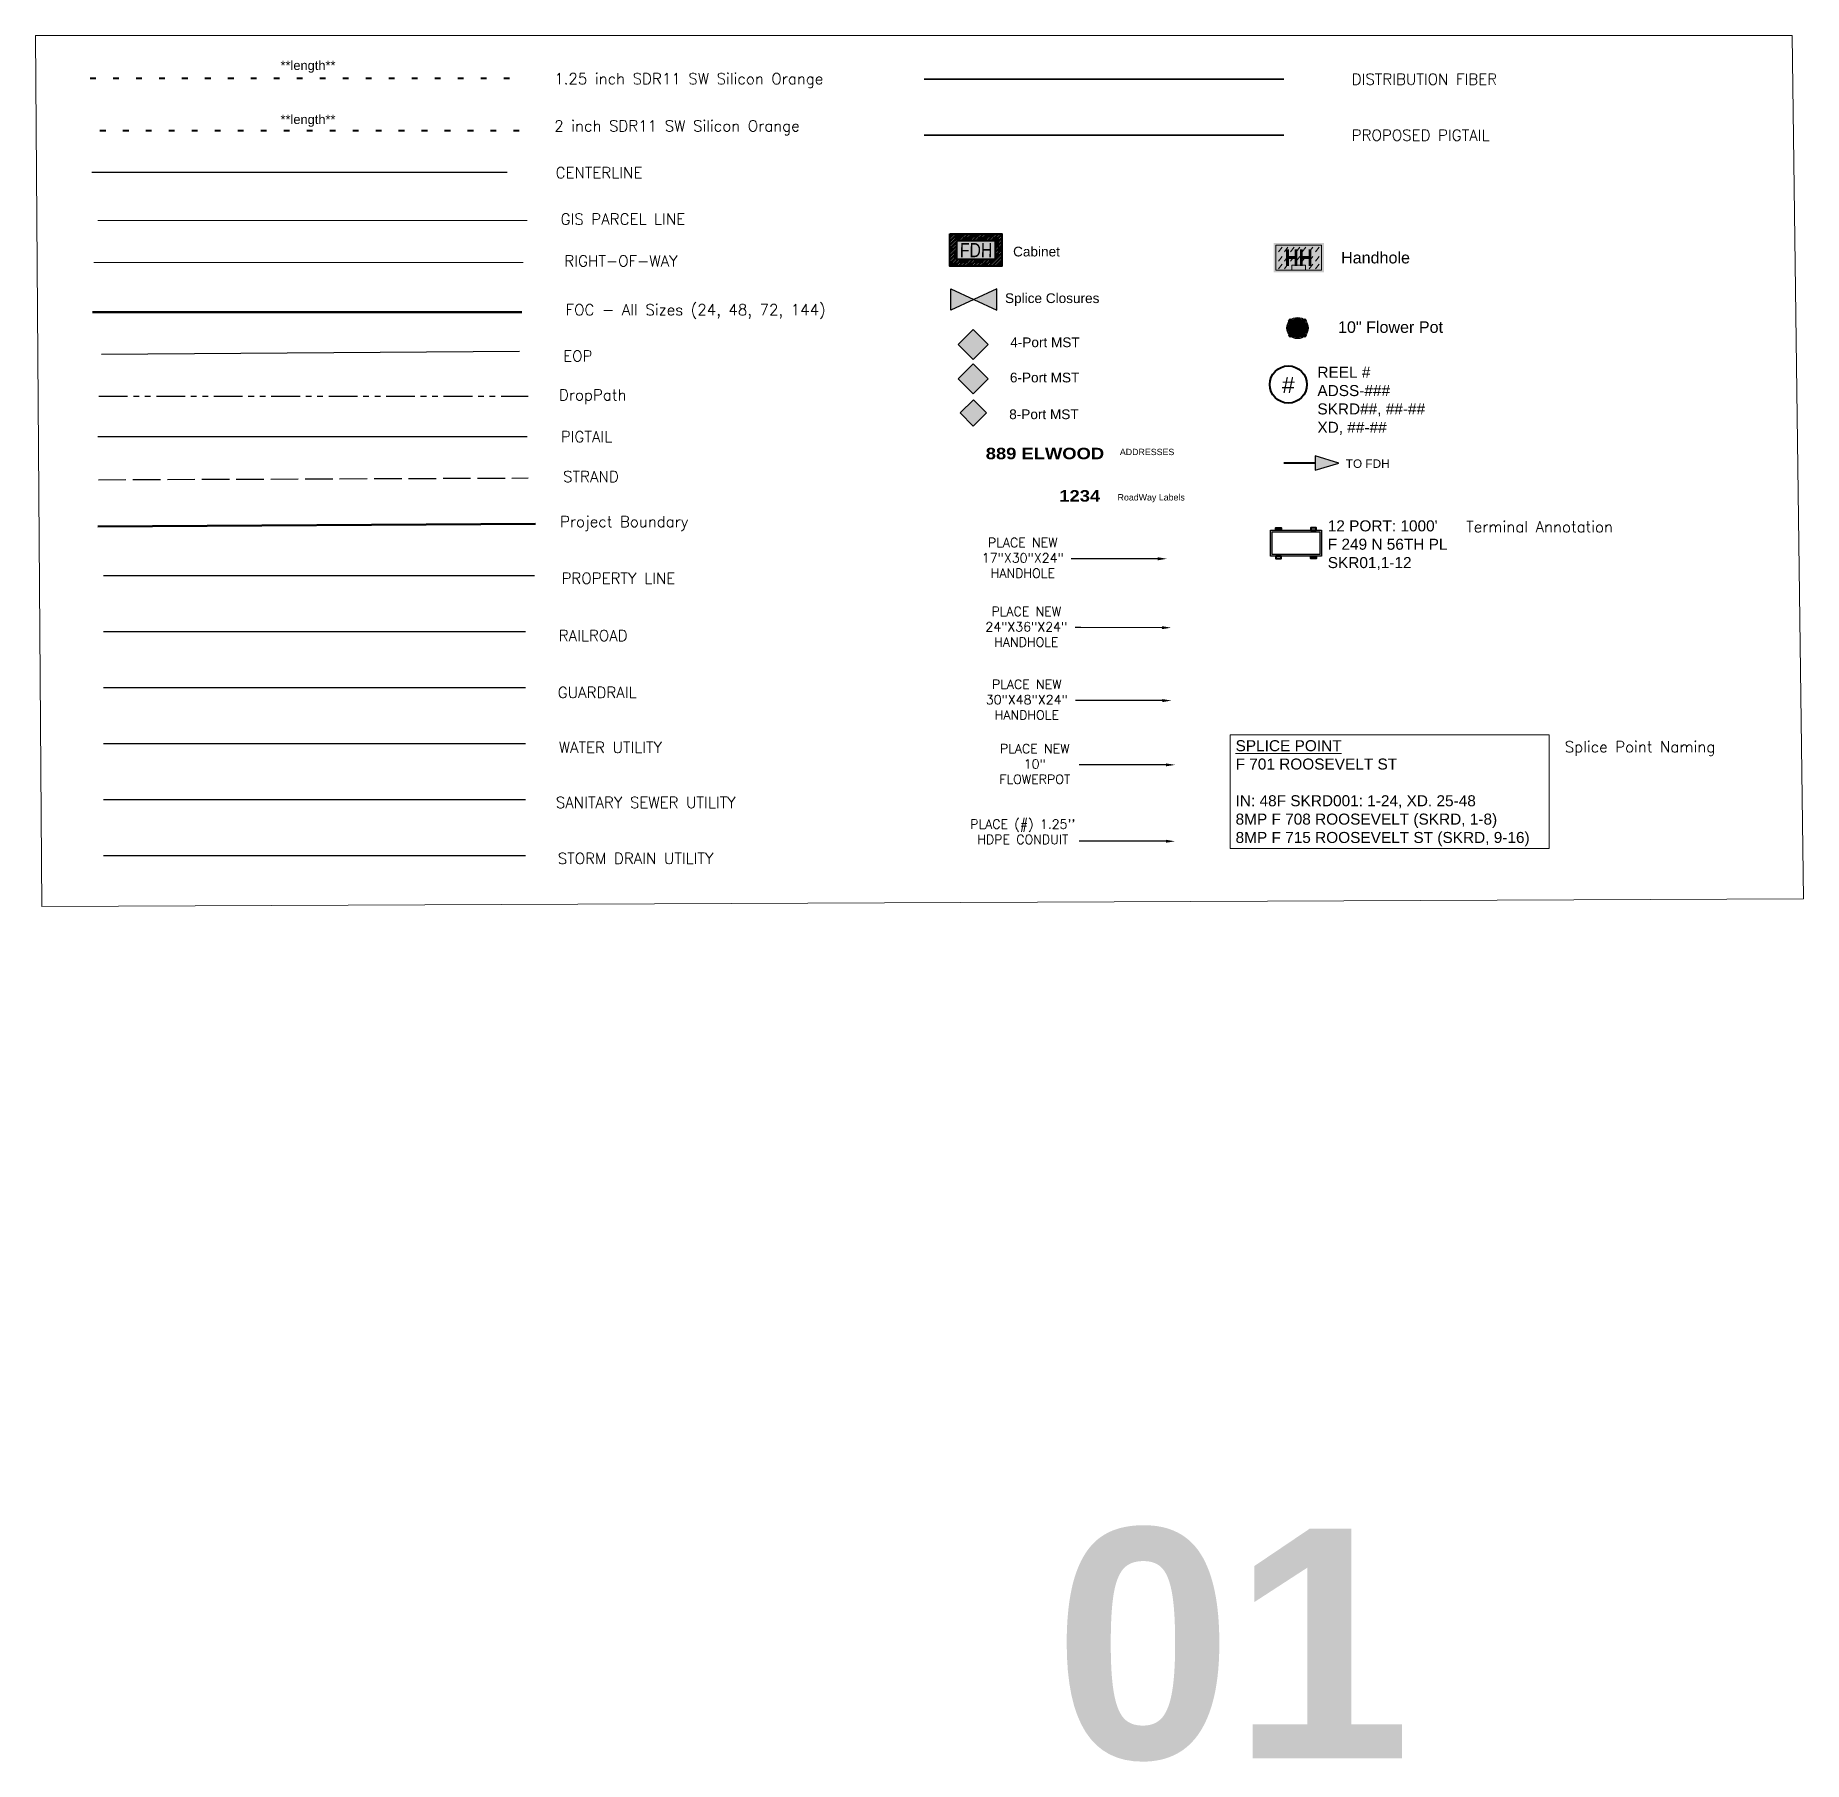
# Model space of a CAD drawing. Header units: inches. Extents: x 0 to 3095142, y 0 to 10137491.
# Drawn here: x 3094372 to 3095142, y 10136700 to 10137451 of the extents above; entities that cross this region are included whole.
import ezdxf
from ezdxf import colors
from ezdxf.entities.mleader import LeaderData, LeaderLine
from ezdxf.enums import TextEntityAlignment as Align
from ezdxf.lldxf.tags import DXFTag
from ezdxf.math import Vec2, Vec3

# ---------------------------------------------------------------- set-up
doc = ezdxf.new("R2010")
doc.units = ezdxf.units.IN
doc.header["$MEASUREMENT"] = 0
for name, pattern in [('ACAD_ISO02W100', [15, 12, -3]), ('ACAD_ISO03W100', [11.811023622047244, 4.724409448818898, -7.086614173228346]), ('Border', [4, 0.5, -1.5, 0.5, -1.5]), ('DR-SW', [9.184378, 6.542047, -2.642331]), ('PHANTOM2', [1.25, 0.625, -0.125, 0.125, -0.125, 0.125, -0.125])]:
    doc.linetypes.add(name, pattern=pattern)
doc.layers.get('Defpoints').update_dxf_attribs({"color": 5, "lineweight": 0})
for name, color, linetype in [('BuriedStructures', 7, 'Continuous'), ('Centerline', 250, 'CENTERu'), ('E_EOP', 7, 'EOP_LINE'), ('E_GUARDRAIL', 1, 'FENCELINE2'), ('E_PROPERTY LINE', 8, 'PROPERTY'), ('E_RAILROAD', 34, 'TRACKS'), ('E_SANATARY SEWER UTILITY', 102, 'SEWER_LUMOS'), ('E_STORM DRAIN UTILITY', 181, 'STORMDRAIN_LUMOS'), ('E_WATER UTILITY', 5, 'WATER_LUMOS'), ('Facilities', 250, 'Continuous'), ('FDH', 51, 'Continuous'), ('MST', 5, 'Continuous'), ('Notes', 7, 'Continuous'), ('Prints', 250, 'Continuous'), ('Road Names', 7, 'Continuous'), ('Strand', 50, 'ACAD_ISO02W100'), ('TRM_ID', 7, 'Continuous')]:
    doc.layers.add(name, color=color, linetype=linetype)
for name, color, linetype, lineweight in [('CALLOUTS', 84, 'Continuous', 15), ('Conduit - 1.25 Inch', 6, 'Border', 40), ('Conduit - 2 Inch', 30, 'Border', 40), ('Default', 7, 'Continuous', 0), ('DF FIber', 1, 'ACAD_ISO03W100', 50), ('DropPath', 150, 'PHANTOM2', 30), ('Fiber - All Sizes', 10, 'Continuous', 50), ('MST Service Group', 30, 'Continuous', 50), ('Parcels', 253, 'Continuous', 0), ('Pigtail', 3, 'Continuous', 30), ('Project Boundary', 4, 'Continuous', 50), ('Right of Way (ROW)', 7, 'SOC_ROW', 0), ('ROADWAY LABELS', 7, 'Continuous', 15), ('Terminal', 5, 'Continuous', 0)]:
    doc.layers.add(name, color=color, linetype=linetype, lineweight=lineweight)
doc.styles.add('ARIAL', font='arial.ttf')
doc.styles.add('LINETYPES', font='arial.ttf', dxfattribs={"oblique": 10, "height": 1})
doc.styles.add('romans', font='romans.shx')
doc.styles.add('SOC_LT_S', font='romans.shx')
doc.styles.add('SOC_T1', font='romans.shx')
doc.styles.get("Standard").update_dxf_attribs({"font": 'arial.ttf'})
doc.styles.add('StyleArial', font='arial.ttf')
doc.styles.add('technicbold', font='techb___.ttf')
doc.linetypes.add('CENTERu', pattern='A,1,-1.8,["C",LINETYPES,S=0.7,R=180,X=0.35,Y=0.175],0,["L",LINETYPES,S=0.7,R=180,X=0.1,Y=0.525],-1.8,10', length=14.6)
tags = doc.linetypes.add('EOP', pattern='A,0.5,-0.2,["EOP",Standard,S=0.1,R=0,X=-0.1,Y=-0.05],-0.3', length=1).pattern_tags.tags
tags[6] = DXFTag(74, 10)
tags = doc.linetypes.add('EOP_LINE', pattern='A,3,-0.2,["EOP",Standard,S=0.1,R=0,X=-0.1,Y=-0.05],-0.25', length=3.45).pattern_tags.tags
tags[6] = DXFTag(74, 10)
doc.linetypes.add('FENCELINE2', pattern='A,0.25,-0.1,[132,ltypeshp.shx,S=0.1,R=0,X=-0.1,Y=0],-0.1,1', length=1.45)
tags = doc.linetypes.add('PROPERTY', pattern='A,0.5,-0.2,["P/L",Standard,S=0.1,R=0,X=-0.1,Y=-0.05],-0.3', length=1).pattern_tags.tags
tags[6] = DXFTag(74, 10)
tags = doc.linetypes.add('SEWER_LUMOS', pattern='A,25.130993,-8.650912,["S",ARIAL,S=5.366219999999999,R=0,X=0,Y=-2.68311],-13.67647', length=47.458375).pattern_tags.tags
tags[6] = DXFTag(74, 10)
tags = doc.linetypes.add('SOC_ROW', pattern='A,0.399525,-0.04311,["R/W",SOC_LT_S,S=0.049541,R=0,X=0,Y=-0.024771],-0.205888', length=0.6485230000000001).pattern_tags.tags
tags[6] = DXFTag(74, 10)
tags = doc.linetypes.add('STORMDRAIN_LUMOS', pattern='A,25.130993,-5.944008999999999,["SD",ARIAL,S=5.366219999999999,R=0,X=0,Y=-2.68311],-16.383373', length=47.458375).pattern_tags.tags
tags[6] = DXFTag(74, 10)
doc.linetypes.add('TRACKS', pattern='A,0.15,[130,ltypeshp.shx,S=0.25,R=0,X=0,Y=0],0.15', length=0.3)
tags = doc.linetypes.add('WATER_LUMOS', pattern='A,25.130993,-7.613175,["W",ARIAL,S=5.366219999999999,R=0,X=0,Y=-2.68311],-14.714208', length=47.458376).pattern_tags.tags
tags[6] = DXFTag(74, 10)

msp = doc.modelspace()

# ---------------------------------------------------------------- texts
at = {"layer": 'CALLOUTS', "color": 0, "char_height": 4.792664298917395, "attachment_point": 4, "style": 'SOC_T1'}
for s, insert in [('1.25 inch SDR11 SW Silicon Orange', (3094598.139121237, 10137431.38450387)), ('2 inch SDR11 SW Silicon Orange', (3094598.139121237, 10137410.83966476)), ('CENTERLINE', (3094598.726204952, 10137391.26882899)), ('GIS PARCEL LINE', (3094600.905108912, 10137371.06963322)), ('RIGHT-OF-WAY', (3094602.54951667, 10137352.86109054)), ('FOC - All Sizes (24, 48, 72, 144)', (3094603.087092961, 10137330.83341927)), ('EOP', (3094602.011929349, 10137311.49204938)), ('DropPath', (3094600.188286924, 10137293.76958347)), ('PIGTAIL', (3094600.988465672, 10137276.35979208)), ('STRAND', (3094601.989956795, 10137259.00660672)), ('Project Boundary', (3094600.646124411, 10137238.61881628)), ('PROPERTY LINE', (3094601.305352458, 10137214.74309408)), ('RAILROAD', (3094600.077872811, 10137189.81693118)), ('GUARDRAIL', (3094599.667850567, 10137165.03643149)), ('WATER UTILITY', (3094600.088109353, 10137141.09594766)), ('SANITARY SEWER UTILITY', (3094598.827338569, 10137117.15546383)), ('STORM DRAIN UTILITY', (3094599.667856141, 10137092.79497208))]:
    msp.add_mtext(s, dxfattribs=dict(at, insert=insert))
at = {"layer": 'DF FIber', "color": 0, "lineweight": 0, "style": 'ARIAL'}
for p in [(3094479.00460058, 10137435.99231162), (3094479.00460058, 10137412.47226073)]:
    msp.add_text('**length**', height=4, dxfattribs=at).set_placement(p)
at = {"layer": 'MST Service Group', "ltscale": 5, "insert": (3094815.636845405, 10136801.10396168), "char_height": 100, "attachment_point": 1}
msp.add_mtext_dynamic_manual_height_columns('{\\fArial|b1|i0|c0|p34;01}', width=2883.852510772645, gutter_width=1, heights=[0], dxfattribs=at)
at = {"layer": 'Notes', "lineweight": 40}
msp.add_text('#', height=7.063602825508042, dxfattribs=at).set_placement((3094914.881622923, 10137295.38798419))
at = {"layer": 'Prints', "color": 0}
for s, height, p in [('Cabinet', 4.232225770632774, (3094797.826253226, 10137354.83314264)), ('Handhole', 5.014568856212455, (3094940.571454722, 10137351.79669802)), ('Splice Closures', 4.232225770632774, (3094794.319378767, 10137334.54242733)), ('10" Flower Pot', 5.014568856212455, (3094939.232857254, 10137321.57319763)), ('4-Port MST', 4.232225770632774, (3094796.589045878, 10137315.33812297)), ('6-Port MST', 4.232225770632774, (3094796.441812922, 10137300.00526057)), ('8-Port MST', 4.232225770632774, (3094796.138606964, 10137284.01122513)), ('ADDRESSES', 2.75, (3094844.295805878, 10137268.35932354)), ('TO FDH', 3.671285715432793, (3094942.61286088, 10137262.80496716)), ('RoadWay Labels', 2.75, (3094843.307731748, 10137248.60965192))]:
    msp.add_text(s, height=height, dxfattribs=at).set_placement(p)
at = {"layer": 'Road Names', "style": 'SOC_T1'}
for s, p in [('DISTRIBUTION FIBER', (3094945.184777505, 10137431.97695668)), ('PROPOSED PIGTAIL', (3094945.184777505, 10137407.6078782)), ('Terminal Annotation', (3094995.019393906, 10137237.16745796)), ('Splice Point Naming', (3095037.896015545, 10137141.39689214))]:
    msp.add_text(s, height=4.7927, dxfattribs=at).set_placement(p, align=Align.MIDDLE_LEFT)
at = {"layer": 'Terminal', "insert": (3094894.656720036, 10137144.27941533), "char_height": 4.7927, "attachment_point": 1, "bg_fill": 16, "box_fill_scale": 1.5, "bg_fill_color": 256, "bg_fill_transparency": 0}
msp.add_mtext_dynamic_manual_height_columns('{\\LSPLICE POINT^J}F 701 ROOSEVELT ST^J^JIN: 48F SKRD001: 1-24, XD. 25-48^J8MP F 708 ROOSEVELT (SKRD, 1-8)^J8MP F 715 ROOSEVELT ST (SKRD, 9-16)', width=134.0747699686326, gutter_width=50, heights=[0], dxfattribs=at)
at = {"layer": 'TRM_ID', "color": 7, "true_color": 0xffffff, "insert": (3094930.254966996, 10137292.00295126), "char_height": 4.7927, "attachment_point": 4, "style": 'SOC_T1'}
msp.add_mtext('\\pxsm1;{\\fArial|b0|i0|c0|p34;\\C256;REEL #^JADSS-###^JSKRD##, ##-##^JXD, ##-##}', dxfattribs=at)
at = {"layer": 'TRM_ID', "insert": (3094934.770625233, 10137239.95768731), "char_height": 4.7927, "attachment_point": 1}
msp.add_mtext_dynamic_manual_height_columns("12 PORT: 1000'\\PF 249 N 56TH PL\\PSKR01,1-12", width=201.0938874732237, gutter_width=50, heights=[0], dxfattribs=at)

# ---------------------------------------------------------------- blocks, each defined once
blk = doc.blocks.new('Flowerpot')
at = {"lineweight": 40, "true_color": 0xffffff}
h = blk.add_hatch(color=7, dxfattribs=at)
h.dxf.hatch_style = 1
h.paths.add_polyline_path([(-4.727864729840065, 0, 1), (4.727864729840065, 0, 1)])
at = {"color": 1, "lineweight": 30}
for p, q in [((-3.664693271854322, 4.55011878431588), (-4.496222480504032, 3.734303596848317)), ((-4.128780677623644, 3.348023247404432), (-4.496222480504033, 3.734303596848317)), ((-3.311696087206248, 4.157975297553092), (-3.664693271854322, 4.55011878431588)), ((3.311696087206248, 4.157975297553092), (3.664693271854323, 4.55011878431588)), ((3.664693271854323, 4.55011878431588), (4.496222480504033, 3.734303596848316)), ((4.128780677623644, 3.348023247404432), (4.496222480504033, 3.734303596848317)), ((-4.128780677623644, -3.348023247404432), (-4.496222480504033, -3.734303596848316)), ((-3.664693271854322, -4.550118784315879), (-4.496222480504032, -3.734303596848316)), ((-3.311696087206248, -4.157975297553091), (-3.664693271854322, -4.550118784315879)), ((3.311696087206248, -4.15797529755309), (3.664693271854323, -4.550118784315878)), ((3.664693271854323, -4.550118784315878), (4.496222480504033, -3.734303596848315)), ((4.128780677623644, -3.348023247404431), (4.496222480504033, -3.734303596848316))]:
    blk.add_line(p, q, dxfattribs=at)
for radius in [5.315645732089271, 4.727864729840065]:
    blk.add_circle((0, 0), radius, dxfattribs=at)
at = {"color": 250, "lineweight": 40, "insert": (-2.766700373005872, 1.838710478842562), "char_height": 3.97067973072976, "attachment_point": 1}
blk.add_mtext_dynamic_manual_height_columns('FP', width=9.638477934136318, gutter_width=19.8533986536488, heights=[0], dxfattribs=at)
blk = doc.blocks.new('*U86')
at = {"layer": 'Facilities'}
h = blk.add_hatch(color=200, dxfattribs=at)
h.dxf.hatch_style = 1
h.paths.add_polyline_path([(-4.242640687119286, 0), (0, 4.242640687119286), (4.242640687119286, 0), (0, -4.242640687119286)])
at = {"layer": 'Facilities', "color": 250, "lineweight": 30}
blk.add_lwpolyline([(-4.242640687119286, 0), (0, 4.242640687119286), (4.242640687119286, 0), (0, -4.242640687119286)], close=True, dxfattribs=at)
blk = doc.blocks.new('FDH')
at = {"ltscale": 5, "true_color": 0xf8d731}
h = blk.add_hatch(dxfattribs=at)
h.set_pattern_fill('ANSI34', color=40)
h.set_pattern_definition([(45, (0, 0), (-0.5303300858899107, 0.5303300858899107), []), (45, (0.176776695, 0), (-0.5303300858899107, 0.5303300858899107), []), (45, (0.353553391, 0), (-0.5303300858899107, 0.5303300858899107), []), (45, (0.530330086, 0), (-0.5303300858899107, 0.5303300858899107), [])])
h.paths.add_polyline_path([(-7.182932436466217, 4.657625739464038), (-7.182932436466217, -4.544750010594726), (7.549960170567829, -4.544750010594726), (7.549960170567829, 4.657625739464038)])
h.paths.add_polyline_path([(5.6009605579829, 2.708626126879108), (5.6009605579829, -2.595750398009797), (-5.233932823881288, -2.595750398009796), (-5.233932823881288, 2.708626126879108)], flags=16)
at = {"ltscale": 5, "true_color": 0xffffff}
h = blk.add_hatch(color=7, dxfattribs=at)
h.dxf.hatch_style = 1
h.paths.add_polyline_path([(-5.233932823881288, 2.708626126879108), (-5.233932823881288, -2.595750398009796), (5.6009605579829, -2.595750398009798), (5.6009605579829, 2.708626126879108)])
at = {"layer": 'Default', "color": 250, "lineweight": 40, "ltscale": 80}
for points in [[(-7.182932436466217, 4.657625739464038), (7.549960170567829, 4.657625739464038), (7.549960170567829, -4.544750010594726), (-7.182932436466217, -4.544750010594726)], [(-5.233932823881288, 2.708626126879108), (5.6009605579829, 2.708626126879108), (5.6009605579829, -2.595750398009798), (-5.233932823881288, -2.595750398009796)]]:
    blk.add_lwpolyline(points, close=True, dxfattribs=at)
at = {"layer": 'Facilities', "oblique": 0.8, "width": 0.8}
blk.add_text('FDH', height=4, dxfattribs=at).set_placement((0.2049106150966509, 0.02285548446025132), align=Align.MIDDLE)
blk = doc.blocks.new('SpliceClosure')
at = {"lineweight": 40, "true_color": 0xf26722}
h = blk.add_hatch(color=30, dxfattribs=at)
h.dxf.hatch_style = 1
h.paths.add_polyline_path([(-6.503513241652527, 2.949749944731678), (-6.503513241652527, -3.050250055268322), (-0.00419857133874757, -0.01910049605066888)])
h.paths.add_polyline_path([(-0.004198571338746682, -0.01910049605066888), (6.495116098975032, -3.050250055268321), (6.495116098975032, 2.949749944731678)])
at = {"layer": 'Facilities', "color": 150, "lineweight": 30}
for points in [[(-6.503513241652527, -3.050250055268322), (-6.503513241652527, 2.949749944731678), (-0.00419857133874757, -0.01910049605066888)], [(6.495116098975032, -3.050250055268322), (6.495116098975032, 2.949749944731678), (-0.00419857133874757, -0.01910049605066888)]]:
    blk.add_lwpolyline(points, close=True, dxfattribs=at)
blk = doc.blocks.new('*U85')
at = {"layer": 'Facilities'}
h = blk.add_hatch(color=80, dxfattribs=at)
h.dxf.hatch_style = 1
h.paths.add_polyline_path([(-4.242640687119286, 0), (0, 4.242640687119286), (4.242640687119286, 0), (0, -4.242640687119286)])
at = {"layer": 'Facilities', "color": 250, "lineweight": 30}
blk.add_lwpolyline([(-4.242640687119286, 0), (0, 4.242640687119286), (4.242640687119286, 0), (0, -4.242640687119286)], close=True, dxfattribs=at)
blk = doc.blocks.new('8_Port_MST')
at = {"layer": 'MST'}
h = blk.add_hatch(color=256, dxfattribs=at)
h.dxf.hatch_style = 1
h.paths.add_polyline_path([(3.713409485888405, -0.002912627531145517), (0.02826578995291129, 3.747161954263106), (-3.702965980343834, 0.0005677895493363394), (-0.01782228440833933, -3.749506792244915)])
at = {"layer": 'MST', "color": 250, "lineweight": 30}
blk.add_lwpolyline([(-3.702965980343834, 0.0005677895493363394), (0.02826578995291129, 3.747161954263106), (3.713409485888405, -0.002912627531145517), (-0.01782228440833933, -3.749506792244915)], close=True, dxfattribs=at)
blk = doc.blocks.new('*U143')
at = {"layer": 'BuriedStructures'}
h = blk.add_hatch(color=120, dxfattribs=at)
h.dxf.hatch_style = 1
h.paths.add_polyline_path([(-6, 3.5), (6, 3.5), (6, -3.5), (-6, -3.5)])
at = {"lineweight": 20}
for p, q in [((-3.960129484581572, 2.501936639772381), (-4.812974429316327, 1.400062173479135)), ((-3.960129484581572, 0.2877926576422958), (-4.812974429316327, -0.8140818086509505)), ((-2.576856532406524, 2.501936639772381), (-3.429701477141279, 1.400062173479135)), ((-2.576856532406524, 0.2877926576422958), (-3.429701477141279, -0.8140818086509505)), ((-1.12077973335937, 2.501936639772381), (-1.973624678094126, 1.400062173479135)), ((-1.12077973335937, 0.2877926576422958), (-1.973624678094126, -0.8140818086509505)), ((0.2520926791478644, 2.501936639772381), (-0.6007522655868911, 1.400062173479135)), ((0.2520926791478644, 0.2877926576422958), (-0.6007522655868911, -0.8140818086509505)), ((1.708169478195003, 2.501936639772381), (0.855324533460248, 1.400062173479135)), ((1.708169478195003, 0.2877926576422958), (0.855324533460248, -0.8140818086509505)), ((3.35145619885499, 2.501936639772381), (2.498611254120235, 1.400062173479135)), ((3.35145619885499, 0.2877926576422958), (2.498611254120235, -0.8140818086509505)), ((4.890737384442048, 2.501936639772381), (4.037892439707292, 1.400062173479135)), ((4.890737384442048, 0.2877926576422958), (4.037892439707292, -0.8140818086509505)), ((-3.960129484581572, -1.562524865326704), (-4.812974429316327, -2.664399331619951)), ((-2.576856532406524, -1.562524865326704), (-3.429701477141279, -2.664399331619951)), ((3.35145619885499, -1.562524865326704), (2.498611254120235, -2.664399331619951)), ((4.890737384442048, -1.562524865326704), (4.037892439707292, -2.664399331619951))]:
    blk.add_line(p, q, dxfattribs=at)
blk.add_lwpolyline([(1.621864106130161, -2.968987185842159), (1.621864106130161, -1.806297487390296), (0, -1.806297487390296), (-1.621864106130161, -1.806297487390296), (-1.621864106130161, -2.968987185842159)], dxfattribs=at)
at = {"layer": 'BuriedStructures', "color": 250, "lineweight": 20}
blk.add_lwpolyline([(-5.46898718584216, 2.96898718584216), (5.46898718584216, 2.96898718584216), (5.46898718584216, -2.968987185842159), (-5.46898718584216, -2.96898718584216)], close=True, dxfattribs=at)
at = {"layer": 'BuriedStructures', "color": 250, "style": 'technicbold'}
blk.add_text('HH', height=4, dxfattribs=at).set_placement((0, 0), align=Align.MIDDLE)
blk = doc.blocks.new('*U141')
at = {"linetype": 'DR-SW'}
h = blk.add_hatch(color=256, dxfattribs=at)
h.dxf.hatch_style = 1
h.paths.add_polyline_path([(-8.379563590062475, 2.518120145020873), (-8.379563590062475, 0.8181201450208846), (-8.379563590062475, -0.8181201450209414), (-8.379563590062475, -2.51812014502093), (-8.881784197001252e-16, -1.110223024625157e-16)])
at = {"lineweight": 40, "ltscale": 80}
blk.add_line((-8.379563590062475, -2.842170943040401e-14), (-19.39460859691425, -2.664535259100376e-14), dxfattribs=at)
blk.add_lwpolyline([(-8.379563590062475, -0.8181201450209414), (-8.379563590062475, -0.8181201450209414), (-8.379563590062475, -2.51812014502093), (0, 0), (-8.379563590062475, 2.518120145020873), (-8.379563590062475, 0.8181201450208846), (-8.379563590062475, -0.8181201450209414)])
blk = doc.blocks.new('TERMINAL')
at = {"lineweight": 40, "ltscale": 80, "true_color": 0x000000}
h = blk.add_hatch(color=18, dxfattribs=at)
h.dxf.hatch_style = 1
h.paths.add_polyline_path([(-5.915396723651881, 7.739799578155036), (-8.143584712688295, 7.739799578155036), (-8.143584712688295, 6.677072976082854), (-5.915396723651881, 6.677072976082854)])
h.paths.add_polyline_path([(9.336075881362063, 7.739799578155036), (7.10788789232565, 7.739799578155036), (7.107887892325653, 6.677072976082854), (9.336075881362063, 6.677072976082854)])
h.paths.add_polyline_path([(9.336075881362063, -4.610999924948146), (7.10788789232565, -4.610999924948148), (7.10788789232565, -5.67372652702033), (9.336075881362063, -5.673726527020328)])
h.paths.add_polyline_path([(-5.915396723651881, -4.610999924948146), (-8.143584712688295, -4.610999924948144), (-8.143584712688295, -5.67372652702033), (-5.915396723651881, -5.67372652702033)])
at = {"lineweight": 40, "ltscale": 80}
h = blk.add_hatch(color=1, dxfattribs=at)
h.dxf.hatch_style = 1
h.paths.add_polyline_path([(11.73537666448919, 6.677072976082854), (-10.54288549581543, 6.677072976082854), (-10.54288549581543, -4.610999924948146), (11.73537666448919, -4.610999924948146)])
h.paths.add_polyline_path([(10.99977619655923, 5.941472508152891), (10.99977619655924, -3.87539945701818), (-9.807285027885463, -3.875399457018183), (-9.807285027885463, 5.941472508152891)], flags=16)
for points in [[(-5.915396723651881, 6.677072976082854), (-8.143584712688295, 6.677072976082854), (-8.143584712688295, 7.739799578155036), (-5.915396723651881, 7.739799578155036)], [(7.10788789232565, 6.677072976082854), (9.336075881362063, 6.677072976082854), (9.336075881362063, 7.739799578155036), (7.10788789232565, 7.739799578155036)], [(-5.915396723651881, -4.610999924948146), (-8.143584712688295, -4.610999924948146), (-8.143584712688295, -5.673726527020328), (-5.915396723651881, -5.673726527020328)], [(7.10788789232565, -4.610999924948146), (9.336075881362063, -4.610999924948146), (9.336075881362063, -5.673726527020328), (7.10788789232565, -5.673726527020328)]]:
    blk.add_lwpolyline(points, close=True, dxfattribs=at)
at = {"layer": 'Notes', "lineweight": -3, "ltscale": 80}
for points in [[(-10.54288549581543, 6.677072976082854), (11.73537666448919, 6.677072976082854), (11.73537666448919, -4.610999924948146), (-10.54288549581543, -4.610999924948146)], [(-9.807285027885463, 5.941472508152891), (10.99977619655923, 5.941472508152891), (10.99977619655923, -3.875399457018181), (-9.807285027885463, -3.875399457018183)]]:
    blk.add_lwpolyline(points, close=True, dxfattribs=at)

# ---------------------------------------------------------------- linework, layer by layer
at = {"color": 6, "ltscale": 50, "const_width": 0.7837506722300471}
msp.add_lwpolyline([(3094759.003276491, 10137431.97695668), (3094915.753410937, 10137431.97695668)], dxfattribs=at)
at = {"color": 3, "ltscale": 50, "const_width": 0.7837506722300471}
msp.add_lwpolyline([(3094759.003276491, 10137407.6078782), (3094915.753410937, 10137407.6078782)], dxfattribs=at)
at = {"layer": 'Centerline', "ltscale": 5}
msp.add_line((3094396.910808761, 10137391.54228796), (3094577.705015063, 10137391.54228796), dxfattribs=at)
at = {"layer": 'Conduit - 1.25 Inch', "color": 211, "ltscale": 5}
msp.add_lwpolyline([(3094396.125959639, 10137432.35538416), (3094582.927772475, 10137432.35538416)], dxfattribs=at)
at = {"layer": 'Conduit - 2 Inch', "linetype": 'Border', "ltscale": 5}
msp.add_line((3094582.927772475, 10137409.44633181), (3094396.125959639, 10137409.44633181), dxfattribs=at)
at = {"layer": 'Defpoints', "color": 150}
msp.add_lwpolyline([(3095136.946448111, 10137451.0545932), (3094372.319282202, 10137451.0545932), (3094375.127418129, 10137071.90621673), (3095141.871043677, 10137075.26385325), (3095136.946448111, 10137451.0545932)], dxfattribs=at)
at = {"layer": 'DropPath', "ltscale": 20}
msp.add_lwpolyline([(3094399.988725488, 10137294.02590699), (3094586.790538324, 10137294.02590699)], dxfattribs=at)
at = {"layer": 'E_EOP', "linetype": 'EOP', "ltscale": 30}
msp.add_lwpolyline([(3094401.15453398, 10137312.24990455), (3094582.961024693, 10137313.56932703)], dxfattribs=at)
at = {"layer": 'E_GUARDRAIL', "ltscale": 30}
msp.add_lwpolyline([(3094401.999804529, 10137167.18344003), (3094585.646378643, 10137167.18344003)], dxfattribs=at)
at = {"layer": 'E_PROPERTY LINE', "ltscale": 30}
msp.add_lwpolyline([(3094401.999804529, 10137215.92159699), (3094589.571447756, 10137215.92159699)], dxfattribs=at)
at = {"layer": 'E_RAILROAD', "ltscale": 30}
msp.add_lwpolyline([(3094401.999804529, 10137191.55251851), (3094585.646378643, 10137191.55251851)], dxfattribs=at)
at = {"layer": 'E_SANATARY SEWER UTILITY', "linetype": 'SEWER_LUMOS', "ltscale": 30}
msp.add_lwpolyline([(3094401.999804529, 10137118.44528307), (3094585.646378643, 10137118.44528307)], dxfattribs=at)
at = {"layer": 'E_STORM DRAIN UTILITY', "ltscale": 30}
msp.add_lwpolyline([(3094401.999804529, 10137094.07620458), (3094585.646378643, 10137094.07620458)], dxfattribs=at)
at = {"layer": 'E_WATER UTILITY', "ltscale": 30}
msp.add_lwpolyline([(3094401.999804529, 10137142.81436155), (3094585.646378643, 10137142.81436155)], dxfattribs=at)
at = {"layer": 'Fiber - All Sizes', "color": 220}
msp.add_line((3094584.039701357, 10137330.6460429), (3094397.237888522, 10137330.6460429), dxfattribs=at)
at = {"layer": 'Notes', "color": 1, "lineweight": 40}
msp.add_circle((3094917.592355507, 10137299.09271447), 8.079936697572077, dxfattribs=at)
at = {"layer": 'Parcels'}
msp.add_line((3094586.289095502, 10137370.51324146), (3094399.487282667, 10137370.51324146), dxfattribs=at)
at = {"layer": 'Pigtail'}
msp.add_line((3094586.310322439, 10137276.35979208), (3094399.508509603, 10137276.35979208), dxfattribs=at)
at = {"layer": 'Project Boundary', "color": 4, "flags": 128}
msp.add_lwpolyline([(3094399.466410324, 10137237.31241692), (3094590.042622337, 10137238.48781078)], dxfattribs=at)
at = {"layer": 'Right of Way (ROW)', "ltscale": 80}
msp.add_line((3094397.816920986, 10137352.1523186), (3094584.618733821, 10137352.1523186), dxfattribs=at)
at = {"layer": 'Strand'}
msp.add_line((3094399.752053998, 10137257.66232524), (3094586.848435115, 10137258.40139021), dxfattribs=at)

# ---------------------------------------------------------------- block references
at = {"layer": 'BuriedStructures', "lineweight": 40, "xscale": 1.823479584077256, "yscale": 1.823479584077256, "zscale": 1.823479584077256}
msp.add_blockref('*U143', (3094922.134024932, 10137354.2818097), dxfattribs=at)
at = {"layer": 'BuriedStructures', "xscale": 0.8671896662869725, "yscale": 0.8671896662869725, "zscale": 0.8671896662869725}
msp.add_blockref('Flowerpot', (3094921.624713304, 10137323.65864056), dxfattribs=at)
at = {"layer": 'FDH', "xscale": 1.538991189321009, "yscale": 1.538991189321009, "zscale": 1.538991189321009}
msp.add_blockref('FDH', (3094781.357288343, 10137357.54312184), dxfattribs=at)
at = {"layer": 'MST', "xscale": 1.538991189321009, "yscale": 1.538991189321009, "zscale": 1.538991189321009}
for name, p in [('*U85', (3094780.518260885, 10137316.44851294)), ('*U86', (3094780.518260885, 10137301.55446016)), ('8_Port_MST', (3094780.545689223, 10137286.69986463))]:
    msp.add_blockref(name, p, dxfattribs=at)
at = {"layer": 'Notes', "lineweight": 40, "ltscale": 80, "xscale": 1.23641862523672, "yscale": 1.23641862523672, "zscale": 1.23641862523672}
msp.add_blockref('*U141', (3094939.6233795, 10137264.89917273), dxfattribs=at)
at = {"layer": 'Terminal', "xscale": 1.538991189321009, "yscale": 1.538991189321009, "zscale": 1.538991189321009}
msp.add_blockref('SpliceClosure', (3094780.809854188, 10137336.16595596), dxfattribs=at)
at = {"layer": 'Terminal', "lineweight": 40}
msp.add_blockref('TERMINAL', (3094920.337598759, 10137229.03161367), dxfattribs=at)

msp.set_redraw_order([(e.dxf.handle, doc.entitydb.next_handle()) for e in msp.query("TEXT MTEXT ATTDEF DIMENSION ARC_DIMENSION")])  # texts and dimensions are drawn at this point

# ---------------------------------------------------------------- leaders
at = {"layer": 'CALLOUTS', "color": 116, "linetype": 'ByBlock', "true_color": 0x136734}
ml = msp.add_multileader_mtext('Standard', dxfattribs=at)
ml.set_content('PLACE NEW ^J17"X30"X24"^JHANDHOLE ', color=(19, 103, 52), style='romans')
ml.set_leader_properties()
ml.build(insert=Vec2(0, 0))
ml.multileader.update_dxf_attribs({"text_left_attachment_type": 2, "text_right_attachment_type": 2, "dogleg_length": 2.5})
ctx = ml.context
ctx.base_point, ctx.landing_gap_size, ctx.plane_origin, ctx.plane_x_axis, ctx.plane_y_axis = Vec3(3094781.080504686, 10137223.25037513, 1.131273528766289e-06), 2.499999999590903, Vec3(3094603.634301138, 10137382.16501984, 7.499432193508395e-07), Vec3(1, 0, 2.594502043281973e-09), Vec3(-1.290669951392475e-18, 1, 4.974634553610963e-10)
ctx.left_attachment, ctx.right_attachment, ctx.text_align_type = 2, 2, 1
notes = []
notes.append((ctx, [(1, (1, 1, 0), (3094825.523392397, 10137223.25037513, 1.246580691740126e-06), (-1, 0, -2.594502043281973e-09), 2.490506758780499, [(0, [(3094864.806738316, 10137223.23008457, 1.348491319201725e-06)], 0, [])])]))
ctx.mtext.insert, ctx.mtext.text_direction, ctx.mtext.width, ctx.mtext.alignment, ctx.mtext.flow_direction, ctx.mtext.extrusion = Vec3(3094802.056695162, 10137232.29799417, 1.190197157650195e-06), Vec3(1, 0, 2.594502043281973e-09), 50.56005885365128, 2, 5, Vec3(-2.594502043281973e-09, -4.974634553610966e-10, 1)
ml = msp.add_multileader_mtext('Standard', dxfattribs=at)
ml.set_content('PLACE NEW ^J24"X36"X24"^JHANDHOLE ', color=(19, 103, 52), style='romans')
ml.set_leader_properties()
ml.build(insert=Vec2(0, 0))
ml.multileader.update_dxf_attribs({"text_left_attachment_type": 2, "text_right_attachment_type": 2, "dogleg_length": 2.5})
ctx = ml.context
ctx.base_point, ctx.landing_gap_size, ctx.plane_origin, ctx.plane_x_axis, ctx.plane_y_axis = Vec3(3094782.328003368, 10137193.26385958, 1.129790956170128e-06), 2.499999999590903, Vec3(3094605.453228391, 10137352.17850429, 7.499432193508395e-07), Vec3(1, 0, 2.594502043281973e-09), Vec3(-1.290669951392475e-18, 1, 4.974634553610963e-10)
ctx.left_attachment, ctx.right_attachment, ctx.text_align_type = 2, 2, 1
notes.append((ctx, [(1, (1, 1, 0), (3094827.34231965, 10137193.26385958, 1.246580691740126e-06), (-1, 0, -2.594502043281973e-09), 2.490506758780499, [(0, [(3094866.62566557, 10137193.24356902, 1.348491319201725e-06)], 0, [])])]))
ctx.mtext.insert, ctx.mtext.text_direction, ctx.mtext.width, ctx.mtext.alignment, ctx.mtext.flow_direction, ctx.mtext.extrusion = Vec3(3094803.58990813, 10137202.31147863, 1.189455871352115e-06), Vec3(1, 0, 2.594502043281973e-09), 50.56005885365128, 2, 5, Vec3(-2.594502043281973e-09, -4.974634553610966e-10, 1)
ml = msp.add_multileader_mtext('Standard', dxfattribs=at)
ml.set_content('PLACE NEW ^J30"X48"X24"^JHANDHOLE ', color=(19, 103, 52), style='romans')
ml.set_leader_properties()
ml.build(insert=Vec2(0, 0))
ml.multileader.update_dxf_attribs({"text_left_attachment_type": 2, "text_right_attachment_type": 2, "dogleg_length": 2.5})
ctx = ml.context
ctx.base_point, ctx.landing_gap_size, ctx.plane_origin, ctx.plane_x_axis, ctx.plane_y_axis = Vec3(3094782.534454073, 10137161.53047013, 1.129790956170128e-06), 2.499999999590903, Vec3(3094605.659679096, 10137320.44511484, 7.499432193508395e-07), Vec3(1, 0, 2.594502043281973e-09), Vec3(-1.290669951392475e-18, 1, 4.974634553610963e-10)
ctx.left_attachment, ctx.right_attachment, ctx.text_align_type = 2, 2, 1
notes.append((ctx, [(1, (1, 1, 0), (3094827.548770355, 10137161.53047013, 1.246580691740126e-06), (-1, 0, -2.594502043281973e-09), 2.490506758780499, [(0, [(3094866.832116275, 10137161.51017957, 1.348491319201725e-06)], 0, [])])]))
ctx.mtext.insert, ctx.mtext.text_direction, ctx.mtext.width, ctx.mtext.alignment, ctx.mtext.flow_direction, ctx.mtext.extrusion = Vec3(3094803.796358835, 10137170.57808918, 1.189455871352115e-06), Vec3(1, 0, 2.594502043281973e-09), 50.56005885365128, 2, 5, Vec3(-2.594502043281973e-09, -4.974634553610966e-10, 1)
ml = msp.add_multileader_mtext('Standard', dxfattribs=at)
ml.set_content('PLACE NEW ^J10"^JFLOWERPOT ', color=(19, 103, 52), style='romans')
ml.set_leader_properties()
ml.build(insert=Vec2(0, 0))
ml.multileader.update_dxf_attribs({"text_left_attachment_type": 2, "text_right_attachment_type": 2, "dogleg_length": 2.5})
ctx = ml.context
ctx.base_point, ctx.landing_gap_size, ctx.plane_origin, ctx.plane_x_axis, ctx.plane_y_axis = Vec3(3094788.016469547, 10137133.55586933, 1.140168964343256e-06), 2.499999999590903, Vec3(3094607.14169457, 10137292.47051404, 7.499432193508395e-07), Vec3(1, 0, 2.594502043281973e-09), Vec3(-1.290669951392475e-18, 1, 4.974634553610963e-10)
ctx.left_attachment, ctx.right_attachment, ctx.text_align_type = 2, 2, 1
notes.append((ctx, [(1, (1, 1, 0), (3094829.030785829, 10137133.55586933, 1.246580691740126e-06), (-1, 0, -2.594502043281973e-09), 2.490506758780499, [(0, [(3094868.314131748, 10137133.53557877, 1.348491319201725e-06)], 0, [])])]))
ctx.mtext.insert, ctx.mtext.text_direction, ctx.mtext.width, ctx.mtext.alignment, ctx.mtext.flow_direction, ctx.mtext.extrusion = Vec3(3094807.278374308, 10137142.60348838, 1.194644875438679e-06), Vec3(1, 0, 2.594502043281973e-09), 50.56005885365128, 2, 5, Vec3(-2.594502043281973e-09, -4.974634553610966e-10, 1)
at = {"layer": 'CALLOUTS', "linetype": 'ByBlock'}
ml = msp.add_multileader_mtext('Standard', dxfattribs=at)
ml.set_content("PLACE (#) 1.25''\\PHDPE CONDUIT", color=256, style='romans')
ml.set_leader_properties()
ml.build(insert=Vec2(0, 0))
ml.multileader.update_dxf_attribs({"text_left_attachment_type": 2, "text_right_attachment_type": 2, "dogleg_length": 2.5})
ctx = ml.context
ctx.base_point, ctx.landing_gap_size, ctx.plane_origin, ctx.plane_x_axis, ctx.plane_y_axis = Vec3(3094777.540279071, 10137100.30384954, 1.112988466746969e-06), 2.499999999590903, Vec3(3094607.14169457, 10137259.21849425, 7.499432193508395e-07), Vec3(1, 0, 2.594502043281973e-09), Vec3(-1.290669951392475e-18, 1, 4.974634553610963e-10)
ctx.left_attachment, ctx.right_attachment, ctx.text_align_type = 2, 2, 1
notes.append((ctx, [(1, (1, 1, 0), (3094829.030785829, 10137100.30384954, 1.246580691740126e-06), (-1, 0, -2.594502043281973e-09), 2.490506758780499, [(0, [(3094868.314131748, 10137100.28355898, 1.348491319201725e-06)], 0, [])])]))
ctx.mtext.insert, ctx.mtext.text_direction, ctx.mtext.width, ctx.mtext.alignment, ctx.mtext.flow_direction, ctx.mtext.extrusion = Vec3(3094802.04027907, 10137109.73242097, 1.181244136528292e-06), Vec3(1, 0, 2.594502043281973e-09), 50.56005885365128, 2, 5, Vec3(-2.594502043281973e-09, -4.974634553610966e-10, 1)
for ctx, leaders in notes:
    for number, flags, end, landing, length, lines in leaders:
        leader = LeaderData()
        leader.index, (leader.has_last_leader_line, leader.has_dogleg_vector, leader.attachment_direction) = number, flags
        leader.last_leader_point, leader.dogleg_vector, leader.dogleg_length = Vec3(end), Vec3(landing), length
        for number, points, colour, breaks in lines:
            line = LeaderLine()
            line.index, line.vertices, line.color, line.breaks = number, Vec3.list(points), colors.encode_raw_color(colour), breaks
            leader.lines.append(line)
        ctx.leaders.append(leader)

# ---------------------------------------------------------------- next in the draw order: texts
at = {"layer": 'ROADWAY LABELS', "char_height": 5, "width": 8.3612977227e-312, "attachment_point": 5, "line_spacing_factor": 0.8571428571428571, "style": 'StyleArial', "bg_fill": 3, "box_fill_scale": 1.25, "bg_fill_color": 256, "bg_fill_transparency": 0}
for s, insert in [('{\\fArial Black|b0|i0|c0|p34;889 ELWOOD}', (3094811.689390816, 10137269.01764503)), ('{\\fArial Black|b0|i0|c0|p34;1234}', (3094826.839844948, 10137250.5846187))]:
    msp.add_mtext(s, dxfattribs=dict(at, insert=insert))

doc.saveas('drawing.dxf')
